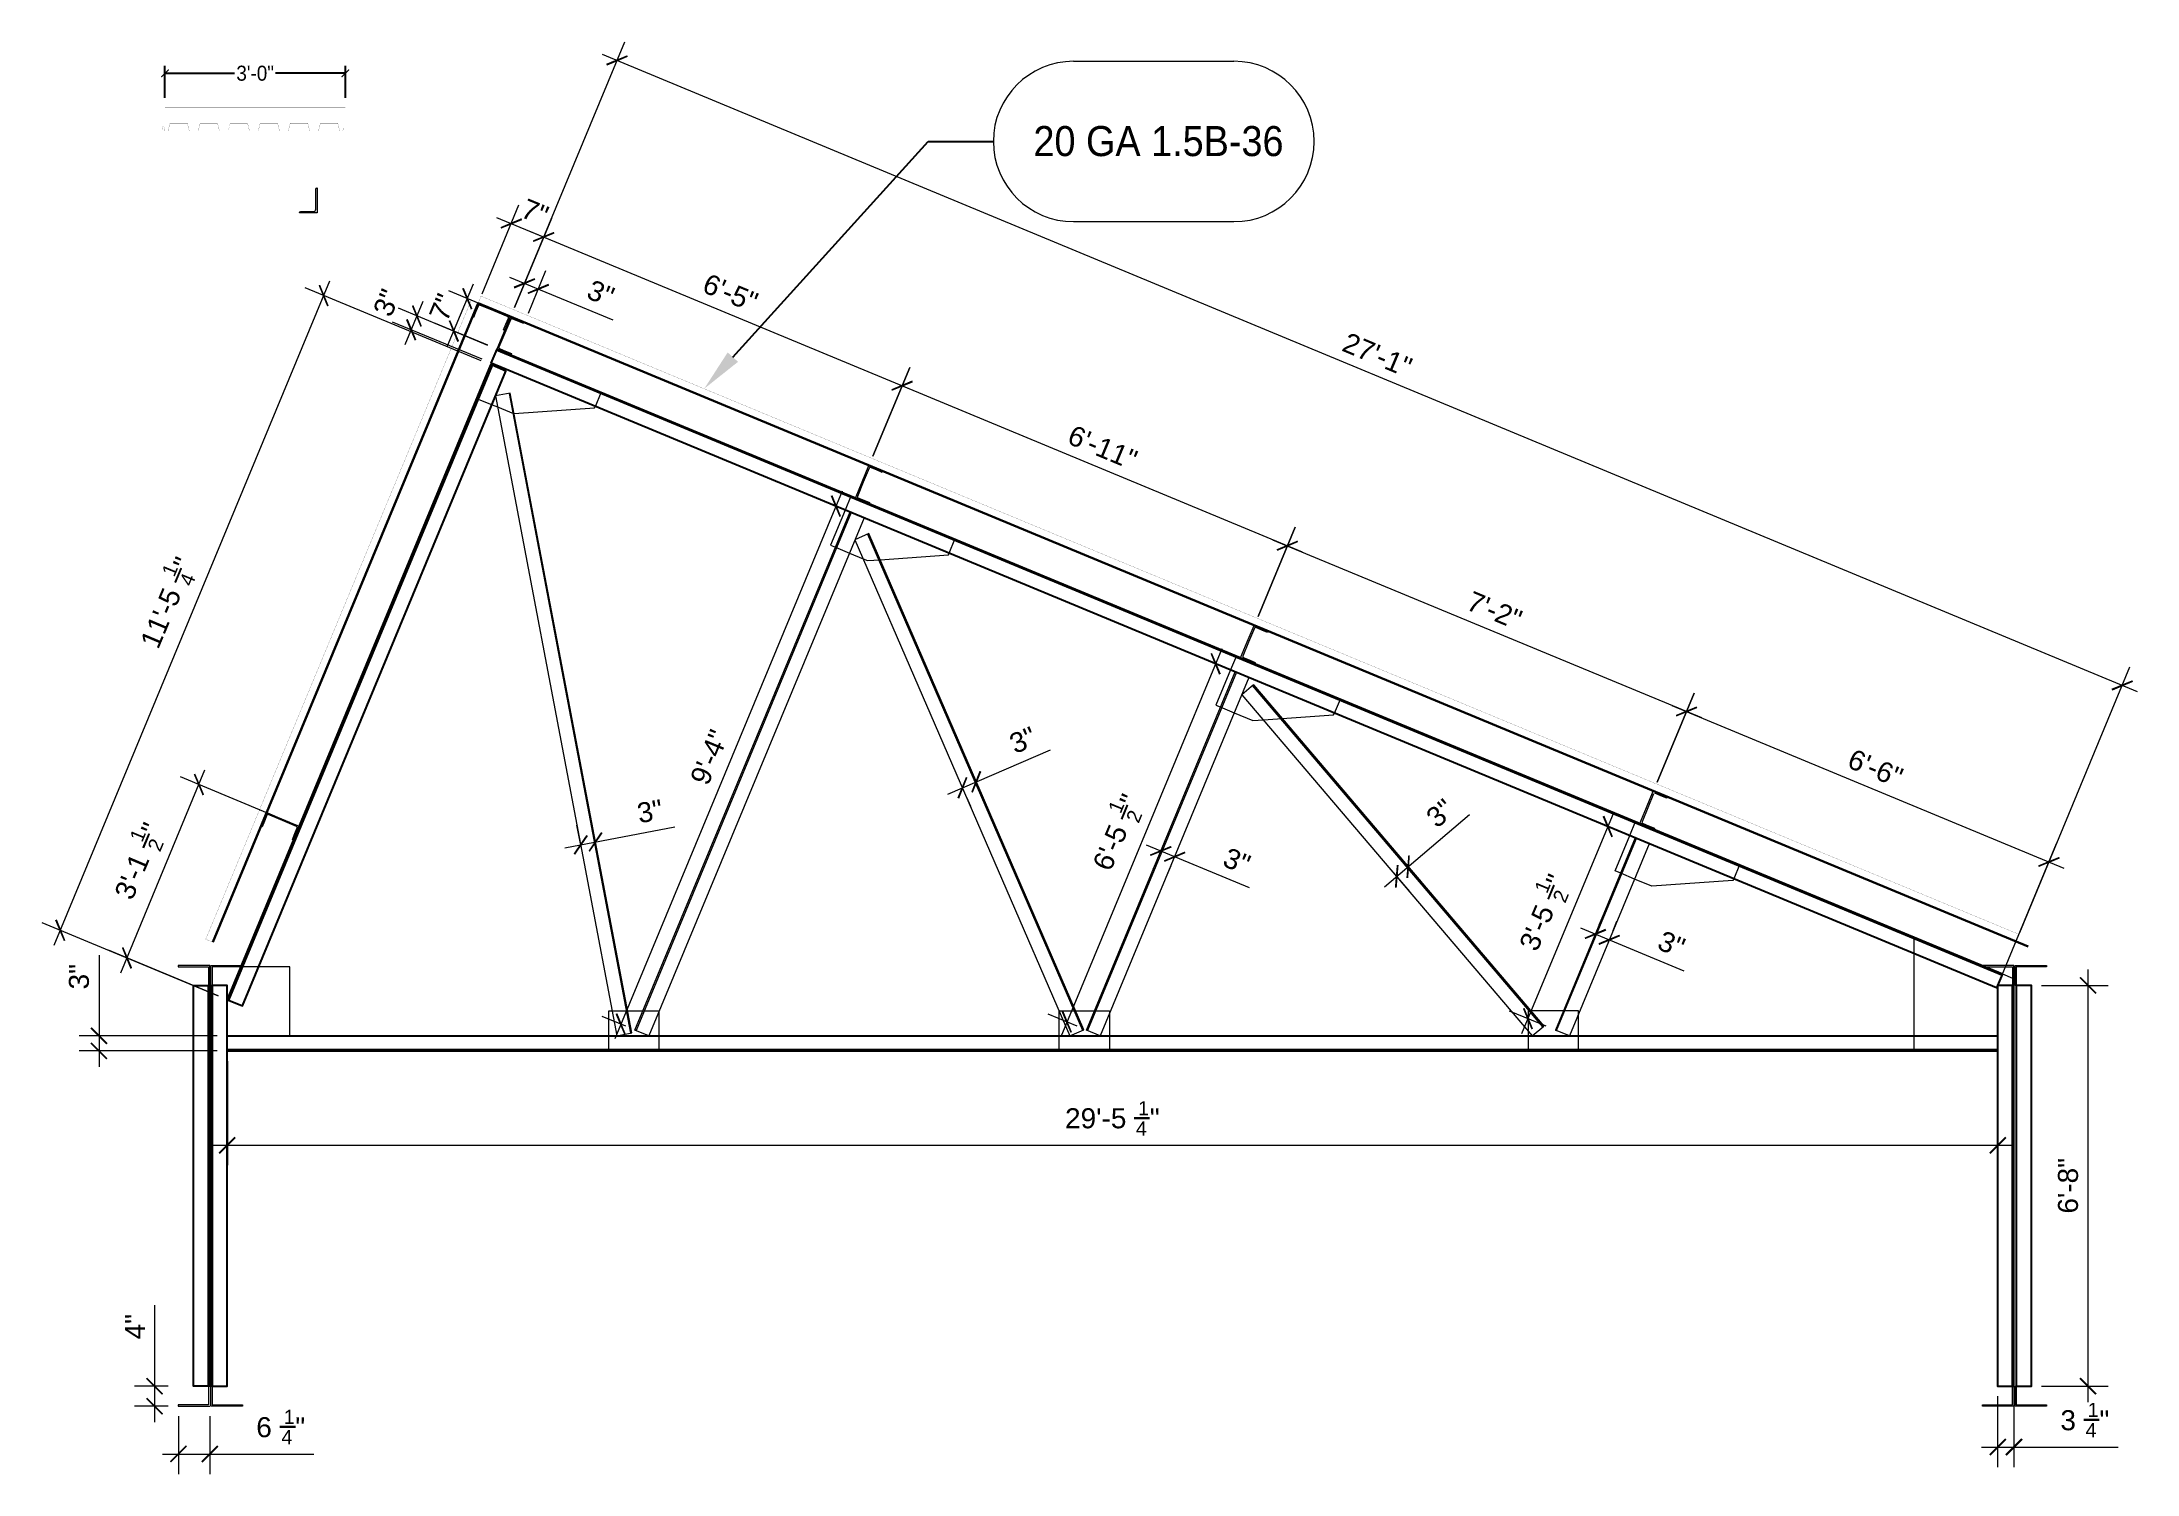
# Model space of a CAD drawing. Header units: inches. Extents: x -33163 to 19162, y -8858 to 30669.
# Drawn here: x -5406.4 to -4988.4, y -19.9 to 266 of the extents above; entities that cross this region are included whole.
import ezdxf
from ezdxf import colors
from ezdxf.entities.mleader import LeaderData, LeaderLine
from ezdxf.enums import TextEntityAlignment as Align
from ezdxf.math import Vec2, Vec3

# ---------------------------------------------------------------- set-up
doc = ezdxf.new("R2010")
doc.units = ezdxf.units.IN
doc.linetypes.add('HIDDEN2', pattern=[0.1875, 0.125, -0.0625])
doc.layers.get('0').update_dxf_attribs({"color": 9, "lineweight": 0})
doc.layers.get('Defpoints').update_dxf_attribs({"color": 254})
for name, color, linetype, lineweight in [('12 - Steel', 11, 'Continuous', 15), ('16 - Underlayment', 4, 'HIDDEN2', 40), ('CALLOUTS', 255, 'Continuous', 0), ('METAL-DECK', 12, 'Continuous', 0)]:
    doc.layers.add(name, color=color, linetype=linetype, lineweight=lineweight)
for name, color, linetype in [('TRUSS_DIM', 12, 'Continuous'), ('TRUSS_Geometry', 12, 'Continuous'), ('WALL_Solid Fills', 11, 'Continuous')]:
    doc.layers.add(name, color=color, linetype=linetype)
doc.styles.add('arial', font='arial.ttf', dxfattribs={"width": 0.9})
doc.styles.add('PDF F1', font='arial.ttf')
doc.styles.get("Standard").update_dxf_attribs({"font": 'arial.ttf'})
doc.dimstyles.new('00_anotativas defini FEET', dxfattribs={"dimscale": 0, "dimtxt": 0.046875, "dimasz": 0.023438, "dimexe": 0.023438, "dimexo": 0.03125, "dimgap": 0.007812, "dimtad": 0, "dimtoh": 1, "dimdec": 3, "dimzin": 3, "dimdsep": 46, "dimlunit": 4, "dimtxsty": 'arial', "dimblk": 'ARCHTICK', "dimcen": 0.21875, "dimazin": 2, "dimtfac": 1, "dimtdec": 3, "dimtmove": 0, "dimatfit": 3, "dimfxl": 0.18, "dimfrac": 2, "dimtolj": 1, "dimtzin": 0, "dimarcsym": 1})

msp = doc.modelspace()

# ---------------------------------------------------------------- texts
at = {"layer": 'CALLOUTS', "insert": (-5208.57638, 249.17411), "char_height": 6, "width": 48.8103145, "attachment_point": 1, "style": 'arial'}
msp.add_mtext('20 GA 1.5B-36', dxfattribs=at)
at = {"layer": 'TRUSS_DIM', "attachment_point": 4, "style": 'PDF F1'}
for s, insert, char_height, rotation in [('7"', (-5310.38891, 232.97717), 3.993608, 337.5003476), ('3"', (-5297.26967, 216.76444), 3.993608, 337.5003476), ('6\'-5"', (-5274.17657, 217.98883), 3.993608, 337.5003176), ('3"', (-5338.61303, 211.56489), 3.993437, 67.3994997), ('7"', (-5327.46779, 210.65707), 3.993437, 67.3994997), ('27\'-1"', (-5146.49485, 206.25842), 3.993608, 337.2754243), ('6\'-11"', (-5201.32399, 187.75239), 3.993608, 337.2754668), ('"', (-5378.56207, 160.95281), 3.99344, 67.3992342), ('1', (-5381.32846, 159.55964), 2.80307, 67.4006594), ('4', (-5377.80938, 157.64135), 2.80307, 67.4006594), ("11'-5", (-5385.06691, 145.32634), 3.993437, 67.1388021), ('7\'-2"', (-5121.6968, 154.63108), 3.993608, 337.5003825), ('9\'-4"', (-5275.3606, 118.07368), 3.993437, 67.3996209), ('3"', (-5213.01345, 125.59698), 3.992573, 23.399644), ('6\'-6"', (-5045.69653, 123.11106), 3.993608, 337.5003825), ('3"', (-5287.58831, 111.91299), 3.992861, 10.7001409), ('1', (-5192.47592, 112.30823), 2.80307, 67.401156), ('"', (-5189.705, 113.64535), 3.99344, 67.3992036), ('3"', (-5129.33057, 110.36967), 3.992534, 40.300351), ('"', (-5384.96168, 107.93892), 3.99344, 67.3993861), ("6'-5", (-5195.03977, 100.95308), 3.993437, 67.0496483), ('2', (-5188.90344, 110.38826), 2.80307, 67.401156), ('1', (-5387.72767, 106.60017), 2.80307, 67.4006594), ('2', (-5384.1552, 104.68025), 2.80307, 67.4006594), ('3"', (-5170.33832, 103.43013), 3.993608, 337.5002304), ("3'-1", (-5390.2419, 95.19266), 3.993437, 67.0496089), ('1', (-5107.41009, 96.36374), 2.80307, 67.4004938), ('"', (-5104.63772, 97.6473), 3.99344, 67.3992036), ('2', (-5103.78267, 94.44289), 2.80307, 67.401156), ("3'-5", (-5109.91848, 84.9527), 3.993437, 67.0496483), ('3"', (-5083.61407, 86.84517), 3.993608, 337.5002304), ('3"', (-5399.02605, 76.84726), 3.993579, 90), ('6\'-8"', (-5002.11873, 32.10225), 3.993579, 90), ('4"', (-5387.8786, 6.98197), 3.993579, 90)]:
    msp.add_mtext(s, dxfattribs=dict(at, insert=insert, char_height=char_height, rotation=rotation))
for s, insert, char_height in [('1', (-5187.71351, 53.13624), 2.80627), ("29'-5", (-5202.27352, 51.09724), 3.997969), ('4', (-5188.14019, 49.08296), 2.80627), ('"', (-5185.36683, 51.09724), 3.99797), ('1', (-5358.16684, -8.4638), 2.80627), ('3', (-5003.66021, -9.16941), 3.99797), ('1', (-4998.22016, -7.07708), 2.80627), ('"', (-4995.87353, -9.16941), 3.99797), ('6', (-5363.66018, -10.55613), 3.99797), ('4', (-5358.64685, -12.51708), 2.80627), ('"', (-5355.87351, -10.55613), 3.99797), ('4', (-4998.64686, -11.13047), 2.80627)]:
    msp.add_mtext(s, dxfattribs=dict(at, insert=insert, char_height=char_height))

# ---------------------------------------------------------------- blocks, each defined once
blk = doc.blocks.new('_TagSlot')
at = {"color": 0, "linetype": 'ByBlock', "lineweight": -2, "transparency": 16777216}
for p, q in [((-0.125, 0.125), (0.125, 0.125)), ((-0.125, -0.125), (0.125, -0.125))]:
    blk.add_line(p, q, dxfattribs=at)
for centre, start, end in [((-0.125, 0), 90, 270), ((0.125, 0), 270, 90)]:
    blk.add_arc(centre, 0.125, start, end, dxfattribs=at)
at = {"color": 0, "transparency": 16777216}
blk.add_attdef('TAGNUMBER', text='', height=0.09375, dxfattribs=at).set_placement((0, -0.046875), align=Align.CENTER)
blk = doc.blocks.new('_ArchTick')
at = {"color": 0, "linetype": 'ByBlock', "const_width": 0.15}
blk.add_lwpolyline([(-0.5, -0.5), (0.5, 0.5)], dxfattribs=at)
blk = doc.blocks.new('*D2')
at = {"layer": '16 - Underlayment', "color": 0, "linetype": 'ByBlock', "lineweight": -2, "transparency": 16777216}
for p, q in [((-5381.88, 254.81), (-5381.88, 261.2)), ((-5381.88, 259.7), (-5367.97, 259.7)), ((-5345.88, 259.7), (-5359.8, 259.7)), ((-5345.88, 254.81), (-5345.88, 261.2))]:
    blk.add_line(p, q, dxfattribs=at)
at = {"layer": 'Defpoints', "color": 0, "transparency": 16777216}
for p in [(-5345.88, 259.7), (-5381.88, 252.81), (-5345.88, 252.81)]:
    blk.add_point(p, dxfattribs=at)
at = {"layer": '16 - Underlayment', "color": 0, "lineweight": -2, "transparency": 16777216, "xscale": 1.5, "yscale": 1.5, "zscale": 1.5, "rotation": 180}
blk.add_blockref('_ArchTick', (-5381.88, 259.7), dxfattribs=at)
at = {"layer": '16 - Underlayment', "color": 0, "lineweight": -2, "transparency": 16777216, "xscale": 1.5, "yscale": 1.5, "zscale": 1.5}
blk.add_blockref('_ArchTick', (-5345.88, 259.7), dxfattribs=at)
at = {"layer": '16 - Underlayment', "color": 0, "transparency": 16777216, "insert": (-5363.88, 259.7), "char_height": 3, "attachment_point": 5, "style": 'arial'}
blk.add_mtext('\\A1;3\'-0"', dxfattribs=at)

# ---------------------------------------------------------------- dimensions: what is measured, and where the dimension line sits
at = {"layer": '16 - Underlayment'}
dim = msp.add_linear_dim(base=(-5345.88387, 259.69969), p1=(-5381.88387, 252.81398), p2=(-5345.88387, 252.81398), dimstyle='00_anotativas defini FEET', dxfattribs=at)
dim.commit()
dim.dimension.update_dxf_attribs({"geometry": '*D2', "text_midpoint": (-5363.88387, 259.69969)})

# ---------------------------------------------------------------- linework, layer by layer
at = {"layer": '12 - Steel', "const_width": 0.03}
for points in [[(-5381.88387, 251.31398), (-5345.88387, 251.31398), (-5345.88387, 252.81398), (-5381.88387, 252.81398)], [(-5319.38547, 213.8185), (-5372.35351, 86.29045), (-5373.73884, 86.86566), (-5320.7708, 214.39372)], [(-5319.38371, 213.83409), (-5012.50535, 86.45696), (-5011.92975, 87.84213), (-5318.80811, 215.21926)]]:
    msp.add_lwpolyline(points, close=True, dxfattribs=at)
msp.add_lwpolyline([(-5382.44637, 248.4291), (-5382.29012, 249.0541), (-5382.10262, 249.0541), (-5381.88387, 248.1791), (-5381.25887, 248.1791), (-5380.88387, 249.6791), (-5377.38387, 249.6791), (-5377.00887, 248.1791), (-5375.25887, 248.1791), (-5374.88387, 249.6791), (-5371.38387, 249.6791), (-5371.00887, 248.1791), (-5369.25887, 248.1791), (-5368.88387, 249.6791), (-5365.38387, 249.6791), (-5365.00887, 248.1791), (-5363.25887, 248.1791), (-5362.88387, 249.6791), (-5359.38387, 249.6791), (-5359.00887, 248.1791), (-5357.25887, 248.1791), (-5356.88387, 249.6791), (-5353.38387, 249.6791), (-5353.00887, 248.1791), (-5351.25887, 248.1791), (-5350.88387, 249.6791), (-5347.38387, 249.6791), (-5347.00887, 248.1791), (-5346.38387, 248.1791), (-5346.19637, 248.9291)], dxfattribs=at)
at = {"layer": '12 - Steel'}
msp.add_lwpolyline([(-5351.53022, 236.84743), (-5351.53022, 231.84743), (-5355.03022, 231.84743, -0.414213562), (-5354.78022, 232.09743), (-5352.28022, 232.09743, 0.414213562), (-5351.78022, 232.59743), (-5351.78022, 236.59743, -0.414213562), (-5351.53022, 236.84743, -0.414213562)], format="xyb", dxfattribs=at)
at = {"layer": 'METAL-DECK', "lineweight": 30}
for points in [[(-5319.39351, 213.81047), (-5372.35351, 86.29045)], [(-5010.11352, 85.3838), (-5319.38371, 213.83409)]]:
    msp.add_lwpolyline(points, dxfattribs=at)
at = {"layer": 'TRUSS_DIM', "color": 251, "lineweight": 13, "true_color": 0x494949}
for points in [[(-5308.62018, 221.49044), (-5312.14018, 212.95712), (-5304.78018, 230.71713), (-5312.14018, 212.95712), (-5290.11351, 265.97047)], [(-5294.64685, 263.51714), (-4988.35351, 136.31715)], [(-5318.59352, 215.67713), (-5311.23352, 233.43714)], [(-5315.71351, 230.93047), (-5303.34018, 225.81047)], [(-5309.26018, 228.2638), (-5231.82019, 196.10381)], [(-5403.98018, 85.70378), (-5348.99351, 218.29045)], [(-5325.47351, 205.27711), (-5320.30018, 217.65048)], [(-5313.10018, 219.03712), (-5292.51352, 210.50379)], [(-5309.36685, 211.83712), (-5305.84685, 220.31715)], [(-5318.75352, 202.29045), (-5353.90018, 216.85047)], [(-5333.95351, 205.54379), (-5330.38018, 214.23711)], [(-5314.75352, 211.89047), (-5325.26018, 216.2638)], [(-5318.59352, 202.61044), (-5336.46018, 210.02381)], [(-5317.42019, 205.3838), (-5335.28684, 212.79713)], [(-5317.42019, 205.43714), (-5327.92685, 209.75713)], [(-5237.74017, 198.55714), (-5154.96686, 164.15711)], [(-5246.75352, 176.2638), (-5292.14018, 66.98381)], [(-5246.96686, 172.90377), (-5251.71352, 174.82378)], [(-5160.88684, 166.61044), (-5075.28686, 131.09046)], [(-5171.02018, 144.79713), (-5203.12685, 67.41045)], [(-5170.16685, 141.01046), (-5175.92684, 143.41045)], [(-5011.76684, 88.21046), (-4989.7935, 141.2238)], [(-5081.20687, 133.54379), (-5002.96684, 101.06381)], [(-5225.68685, 115.83712), (-5205.20685, 124.69048)], [(-5390.70018, 80.15711), (-5373.90018, 120.69048)], [(-5356.94018, 110.1838), (-5378.80685, 119.3038)], [(-5221.95351, 115.25045), (-5221.15352, 113.43714)], [(-5219.18017, 116.47714), (-5218.38019, 114.61044)], [(-5302.06018, 105.11711), (-5280.14018, 109.27711)], [(-5298.96685, 105.97047), (-5299.66019, 109.65048)], [(-5296.03352, 106.55714), (-5296.72685, 110.1838)], [(-5138.54018, 97.33045), (-5121.58018, 111.78378)], [(-5111.12685, 68.05046), (-5092.72685, 112.31715)], [(-5090.32684, 107.83712), (-5097.68685, 110.87712)], [(-5186.11352, 105.70378), (-5165.52685, 97.17046)], [(-5015.60685, 78.98381), (-5004.40686, 105.97047)], [(-5183.92684, 102.61044), (-5184.72685, 100.79713)], [(-5181.15352, 101.49044), (-5181.95351, 99.62379)], [(-5134.43351, 102.07711), (-5131.23352, 98.29045)], [(-5136.72685, 100.10381), (-5133.52685, 96.37045)], [(-5406.43352, 90.1838), (-5371.28685, 75.57044), (-5393.15352, 84.69048)], [(-5099.39351, 89.11711), (-5078.80684, 80.58379)], [(-5095.66018, 89.75713), (-5094.91351, 91.62379)], [(-5092.88684, 88.58379), (-5092.14018, 90.45045)], [(-5395.02018, 83.67713), (-5395.02018, 61.3838)], [(-4998.11352, -5.54955), (-4998.11352, 80.85047)], [(-5007.44686, 77.65048), (-4994.11352, 77.65048)], [(-5289.90019, 69.49044), (-5294.64685, 71.46379)], [(-5199.87351, 69.49044), (-5205.63352, 71.89047)], [(-5106.27352, 69.49044), (-5113.58018, 72.53044)], [(-5371.44685, 67.57044), (-5399.02018, 67.57044)], [(-5371.44685, 64.58379), (-5399.02018, 64.58379)], [(-5369.42018, 62.55714), (-5369.42018, 41.75713)], [(-5016.19352, 62.55714), (-5016.19352, 41.75713)], [(-5372.62018, 45.75713), (-5012.99353, 45.75713)], [(-5383.92685, -9.54955), (-5383.92685, 13.81047)], [(-5381.20685, -2.34952), (-5387.92685, -2.34952)], [(-5007.44686, -2.34952), (-4994.11352, -2.34952)], [(-5381.20685, -6.34952), (-5387.92685, -6.34952)], [(-5379.18018, -8.32291), (-5379.18018, -19.89623)], [(-5372.94018, -8.32291), (-5372.94018, -19.89623)], [(-5016.19352, -4.32291), (-5016.19352, -18.50951)], [(-5012.94018, -4.32291), (-5012.94018, -18.50951)], [(-5382.38018, -15.89623), (-5352.14018, -15.89623)], [(-5019.39351, -14.50951), (-4992.14018, -14.50951)]]:
    msp.add_lwpolyline(points, dxfattribs=at)
for points in [[(-5233.26017, 201.01046), (-5240.62018, 183.25045)], [(-5156.35351, 169.11711), (-5163.76684, 151.3038)], [(-5076.72685, 135.99712), (-5084.08683, 118.23711)]]:
    msp.add_lwpolyline(points, close=True, dxfattribs=at)
at = {"layer": 'TRUSS_DIM', "lineweight": 25, "transparency": 33554559}
for points in [[(-5289.63351, 263.3038), (-5293.84685, 261.59713), (-5289.52684, 262.98381), (-5293.68685, 261.2238)], [(-5314.80684, 228.69048), (-5310.59352, 230.39714), (-5314.91351, 229.01046), (-5310.75352, 230.77047)], [(-5304.30018, 228.05046), (-5308.46018, 226.3438), (-5304.14018, 227.73048), (-5308.35351, 226.02381)], [(-5304.30018, 228.05046), (-5308.46018, 226.3438), (-5304.14018, 227.73048), (-5308.35351, 226.02381)], [(-5349.20685, 213.33045), (-5350.91351, 217.49044), (-5349.52685, 213.17046), (-5351.23351, 217.3838)], [(-5312.14018, 216.74378), (-5307.98018, 218.50379), (-5312.30018, 217.11711), (-5308.14018, 218.82378)], [(-5305.36685, 217.70378), (-5309.52684, 215.94377), (-5305.20685, 217.33045), (-5309.42019, 215.62379)], [(-5332.62018, 213.27711), (-5330.91351, 209.11711), (-5332.30018, 213.43714), (-5330.59352, 209.2238)], [(-5322.59352, 216.74378), (-5320.83352, 212.53044), (-5322.22018, 216.85047), (-5320.51352, 212.69048)], [(-5331.71351, 206.50379), (-5333.42019, 210.66378), (-5332.03352, 206.3438), (-5333.79352, 210.50379)], [(-5323.18019, 206.23711), (-5324.94018, 210.39714), (-5323.55352, 206.07711), (-5325.26018, 210.29045)], [(-5232.78019, 198.39714), (-5236.94018, 196.63713), (-5232.62018, 198.02381), (-5236.83352, 196.31715)], [(-5236.83352, 196.31715), (-5232.62018, 198.02381), (-5236.94018, 196.63713), (-5232.78019, 198.3438)], [(-5246.96686, 171.3038), (-5248.67352, 175.46379), (-5247.28684, 171.14381), (-5249.04685, 175.35714)], [(-5159.92684, 164.37045), (-5155.76684, 166.13046), (-5160.08685, 164.69048), (-5155.87351, 166.45045)], [(-5155.87351, 166.45045), (-5160.08685, 164.69048), (-5155.76684, 166.13046), (-5159.92684, 164.37045)], [(-5171.18017, 139.83712), (-5172.94018, 143.99712), (-5171.55351, 139.67713), (-5173.26017, 143.89047)], [(-4993.31352, 136.47714), (-4989.15352, 138.23711), (-4993.47351, 136.85047), (-4989.31352, 138.55714)], [(-5076.24687, 133.33045), (-5080.40686, 131.62379), (-5076.08683, 133.01046), (-5080.30017, 131.3038)], [(-5080.30017, 131.3038), (-5076.08683, 133.01046), (-5080.40686, 131.62379), (-5076.24687, 133.33045)], [(-5374.06018, 115.73048), (-5375.82018, 119.89047), (-5374.38018, 115.57044), (-5376.14018, 119.78378)], [(-5223.39351, 114.93047), (-5221.74017, 119.14381), (-5223.76684, 115.09046), (-5222.06018, 119.25045)], [(-5219.34019, 120.47714), (-5220.99351, 116.2638), (-5218.96686, 120.31715), (-5220.67352, 116.10381)], [(-5190.80684, 110.71713), (-5189.63352, 113.59713), (-5191.18017, 110.87712), (-5190.00686, 113.75713)], [(-5092.94018, 107.35714), (-5094.64685, 111.51714), (-5093.26017, 107.19711), (-5095.02018, 111.35714)], [(-5386.00685, 105.01046), (-5384.83352, 107.89047), (-5386.43351, 105.17046), (-5385.20685, 107.99712)], [(-5300.03352, 103.73048), (-5297.47351, 107.46379), (-5300.35351, 103.94377), (-5297.79352, 107.67713)], [(-5294.86018, 108.2638), (-5297.36685, 104.53044), (-5294.54018, 108.05046), (-5297.10018, 104.31715)], [(-5185.20685, 103.46379), (-5180.99351, 105.17046), (-5185.31352, 103.78378), (-5181.15352, 105.49044)], [(-5178.38019, 104.37045), (-5182.54018, 102.61044), (-5178.22017, 104.05046), (-5182.43351, 102.29045)], [(-5136.08685, 97.11711), (-5135.71352, 101.65048), (-5136.46018, 97.17046), (-5136.08685, 101.65048)], [(-5133.79352, 103.62379), (-5134.16685, 99.09046), (-5133.47351, 103.57044), (-5133.79352, 99.09046)], [(-5007.98018, 101.27711), (-5003.76684, 102.98381), (-5008.08683, 101.59713), (-5003.92684, 103.3038)], [(-5105.68685, 94.77047), (-5104.51351, 97.59713), (-5106.06018, 94.93047), (-5104.88684, 97.75713)], [(-5403.82018, 90.66378), (-5402.06018, 86.50379), (-5403.44685, 90.82378), (-5401.74018, 86.61044)], [(-5098.48686, 86.87712), (-5094.27352, 88.58379), (-5098.59351, 87.19711), (-5094.43351, 88.95712)], [(-5390.48685, 85.17046), (-5388.78018, 80.95712), (-5390.16685, 85.27711), (-5388.40685, 81.11711)], [(-5091.66018, 87.78378), (-5095.82019, 86.07711), (-5091.50018, 87.46379), (-5095.71352, 85.70378)], [(-4996.40686, 76.15711), (-4999.60685, 79.35714), (-4996.6735, 75.94377), (-4999.87353, 79.14381)], [(-5291.98018, 71.94377), (-5290.22018, 67.78378), (-5291.60685, 72.10381), (-5289.90019, 67.89047)], [(-5202.96686, 72.37045), (-5201.20685, 68.21046), (-5202.59351, 72.53044), (-5200.88684, 68.31715)], [(-5110.91351, 73.01046), (-5109.20685, 68.85047), (-5110.59351, 73.17046), (-5108.88684, 69.01046)], [(-5396.78018, 69.06381), (-5393.58018, 65.86378), (-5396.51352, 69.33045), (-5393.31351, 66.13046)], [(-5393.31351, 63.09046), (-5396.51352, 66.29045), (-5393.58018, 62.87712), (-5396.78018, 66.07711)], [(-5188.51351, 51.35714), (-5185.36684, 51.35714), (-5188.51351, 50.93047), (-5185.36684, 50.93047)], [(-5367.98018, 47.46379), (-5371.18018, 44.2638), (-5367.71352, 47.19711), (-5370.91351, 43.99712)], [(-5017.6335, 43.99712), (-5014.43351, 47.19711), (-5017.90019, 44.2638), (-5014.70019, 47.46379)], [(-5385.68685, -0.85619), (-5382.48685, -4.05623), (-5385.42018, -0.6429), (-5382.22018, -3.84285)], [(-4999.87353, -0.85619), (-4996.6735, -4.05623), (-4999.60685, -0.6429), (-4996.40686, -3.84285)], [(-5382.22018, -7.84285), (-5385.42018, -4.6429), (-5382.48685, -8.05623), (-5385.68685, -4.85619)], [(-5359.02018, -10.24291), (-5355.82018, -10.24291), (-5359.02018, -10.66951), (-5355.82018, -10.66951)], [(-4999.02018, -8.85619), (-4995.87353, -8.85619), (-4999.02018, -9.28287), (-4995.87353, -9.28287)], [(-5380.67352, -17.60286), (-5377.47352, -14.40291), (-5380.88685, -17.33617), (-5377.68685, -14.13622)], [(-5371.44685, -14.13622), (-5374.64685, -17.33617), (-5371.18018, -14.40291), (-5374.38018, -17.60286)], [(-5017.6335, -16.21622), (-5014.43351, -13.01619), (-5017.90019, -15.94954), (-5014.70019, -12.74951)], [(-5011.44686, -12.74951), (-5014.64685, -15.94954), (-5011.18017, -13.01619), (-5014.38017, -16.21622)]]:
    msp.add_solid(points, dxfattribs=at)
at = {"layer": 'TRUSS_Geometry', "lineweight": 18}
for points in [[(-5319.39351, 213.81047), (-5316.14018, 212.47714), (-5312.94018, 211.14381), (-5313.52685, 209.75714), (-5314.06018, 208.37047), (-5314.32685, 208.47714), (-5313.84685, 209.65047), (-5313.31351, 210.82381), (-5313.31351, 210.87714), (-5313.31351, 210.98381), (-5313.36685, 211.03714), (-5313.42018, 211.09047), (-5316.24685, 212.26381), (-5319.07351, 213.43714), (-5319.12685, 213.43714), (-5319.23351, 213.43714), (-5319.28685, 213.38381), (-5319.34018, 213.33047), (-5319.82018, 212.15714), (-5320.30018, 210.98381), (-5320.56685, 211.03714), (-5320.46018, 211.19714), (-5320.40685, 211.35714)], [(-5238.64685, 180.2638), (-5238.70017, 180.15711), (-5238.75352, 180.05046), (-5239.92684, 180.53044), (-5241.10018, 181.01046), (-5241.15352, 181.01046), (-5241.26017, 181.01046), (-5241.31352, 180.95712), (-5241.36684, 180.90377), (-5242.54018, 178.07711), (-5243.71352, 175.25045), (-5243.71352, 175.19711), (-5243.71352, 175.09046), (-5243.66018, 175.03712), (-5243.60685, 174.98381), (-5242.43351, 174.50379), (-5241.26017, 174.02381), (-5241.31352, 173.91712), (-5241.31352, 173.81047), (-5242.70017, 174.39714), (-5244.08685, 174.93047), (-5242.75352, 178.1838), (-5241.42019, 181.43714), (-5240.03351, 180.85047)], [(-5167.23352, 143.03712), (-5165.90019, 146.23711), (-5164.51351, 149.49044), (-5163.12685, 148.90377), (-5161.74017, 148.31715), (-5161.79352, 148.21046), (-5161.84684, 148.10381), (-5163.02018, 148.58379), (-5164.19352, 149.06381), (-5164.30019, 149.11711), (-5164.35351, 149.06381), (-5164.40684, 149.06381), (-5164.46018, 148.95712), (-5165.63352, 146.1838), (-5166.80684, 143.35714), (-5166.80684, 143.25045), (-5166.80684, 143.19711), (-5166.75352, 143.14381), (-5166.70017, 143.09046), (-5165.52685, 142.61044), (-5164.35351, 142.07711), (-5164.40684, 141.97047), (-5164.46018, 141.86378), (-5165.84684, 142.45045)], [(-5356.24685, 106.66378), (-5356.35351, 106.71713), (-5356.46018, 106.77047), (-5355.98018, 107.94377), (-5355.50018, 109.11711), (-5355.50018, 109.2238), (-5355.50018, 109.27711), (-5355.55352, 109.33045), (-5355.60685, 109.3838), (-5358.43352, 110.55714), (-5361.26018, 111.73048), (-5361.31352, 111.73048), (-5361.42018, 111.73048), (-5361.47352, 111.67713), (-5361.52685, 111.62379), (-5362.00685, 110.45045), (-5362.48685, 109.27711), (-5362.59352, 109.33045), (-5362.70018, 109.3838), (-5362.11351, 110.77047), (-5361.58018, 112.15711), (-5358.32685, 110.77047), (-5355.07352, 109.43714), (-5355.66018, 108.05046)], [(-5372.94018, 77.65048), (-5372.94018, 81.65048), (-5379.23351, 81.65048), (-5379.23351, 81.3838), (-5373.20685, 81.3838), (-5373.20685, 77.65048)], [(-5372.72685, 77.65048), (-5372.72685, 81.65048), (-5366.43352, 81.65048), (-5366.43352, 81.3838), (-5372.46018, 81.3838), (-5372.46018, 77.65048)], [(-5012.94018, 77.65048), (-5012.94018, 81.65048), (-5019.18017, 81.65048), (-5019.18017, 81.3838), (-5013.20687, 81.3838), (-5013.20687, 77.65048)], [(-5012.6735, 81.65048), (-5006.43351, 81.65048), (-5006.43351, 81.3838), (-5012.46016, 81.3838), (-5012.46016, 77.65048), (-5012.6735, 77.65048)], [(-5012.6735, -6.34952), (-5012.6735, -2.34952), (-5012.46016, -2.34952), (-5012.46016, -6.08284), (-5006.43351, -6.08284), (-5006.43351, -6.34952)]]:
    msp.add_lwpolyline(points, close=True, dxfattribs=at)
for points in [[(-5310.16685, 209.97047), (-5310.22018, 209.86378), (-5310.27352, 209.75713), (-5311.44685, 210.23711), (-5312.62018, 210.71713), (-5312.67351, 210.77047), (-5312.78018, 210.71713), (-5312.83352, 210.71713), (-5312.88685, 210.61044), (-5314.06018, 207.83712), (-5315.23352, 205.01046), (-5315.23352, 204.90377), (-5315.23352, 204.85047), (-5315.18019, 204.79713), (-5315.12685, 204.74378), (-5313.95351, 204.2638), (-5312.72685, 203.78378), (-5312.78018, 203.62379), (-5312.83352, 203.51714), (-5314.22018, 204.10381), (-5315.60685, 204.69048), (-5314.27352, 207.89047), (-5312.94018, 211.14381)], [(-5084.8335, 115.89047), (-5086.00686, 113.06381), (-5087.12685, 110.29045), (-5087.18017, 110.1838), (-5087.12685, 110.13046), (-5087.12685, 110.02381), (-5087.02018, 110.02381), (-5085.84684, 109.49044), (-5084.6735, 109.01046), (-5084.72685, 108.90377), (-5084.78019, 108.79713), (-5086.16685, 109.3838), (-5087.55351, 109.97047), (-5086.22017, 113.17046), (-5084.88684, 116.42379), (-5083.50016, 115.83712), (-5082.11352, 115.25045), (-5082.16683, 115.14381), (-5082.22017, 115.03712), (-5083.39351, 115.51714), (-5084.56685, 115.99712)], [(-5373.20685, -2.34952), (-5373.20685, -6.08284), (-5379.23351, -6.08284), (-5379.23351, -6.34952), (-5372.94018, -6.34952)], [(-5372.46018, -2.34952), (-5372.46018, -6.08284), (-5366.43352, -6.08284), (-5366.43352, -6.34952), (-5372.72685, -6.34952), (-5372.72685, -2.34952)], [(-5012.94018, -2.34952), (-5012.94018, -6.34952), (-5019.18017, -6.34952), (-5019.18017, -6.08284), (-5013.20687, -6.08284), (-5013.20687, -2.34952)]]:
    msp.add_lwpolyline(points, dxfattribs=at)
at = {"layer": 'TRUSS_Geometry', "lineweight": 25}
for points in [[(-5316.62018, 201.43714), (-5316.88685, 201.54379), (-5369.47352, 74.82378), (-5369.20685, 74.71713)], [(-5015.34017, 79.67713), (-5315.71351, 204.42379)], [(-5373.20685, -2.34952), (-5376.19352, -2.34952), (-5376.19352, 77.65048), (-5373.20685, 77.65048)], [(-5372.46018, -2.34952), (-5372.72685, -2.34952), (-5372.72685, 77.65048), (-5372.46018, 77.65048)], [(-5013.20687, -2.34952), (-5013.20687, 77.65048), (-5016.19352, 77.65048), (-5016.19352, -2.34952), (-5013.20687, -2.34952), (-5012.94018, -2.34952), (-5012.94018, 77.65048)], [(-5369.47352, 67.57044), (-5016.19352, 67.57044)], [(-5369.47352, 64.85047), (-5016.19352, 64.85047)], [(-5369.47352, 64.58379), (-5016.19352, 64.58379)]]:
    msp.add_lwpolyline(points, dxfattribs=at)
for points in [[(-5369.20685, 74.71713), (-5366.43352, 73.59713), (-5313.84685, 200.2638), (-5316.62018, 201.43714)], [(-5015.23352, 79.94377), (-5016.40686, 77.17046), (-5316.78018, 201.86378), (-5315.60685, 204.63713)], [(-5372.94018, -2.34952), (-5373.20685, -2.34952), (-5373.20685, 77.65048), (-5372.94018, 77.65048)], [(-5372.46018, 77.65048), (-5372.46018, -2.34952), (-5369.47352, -2.34952), (-5369.47352, 65.3838), (-5369.47352, 71.62379), (-5369.47352, 77.65048)], [(-5009.42017, 71.62379), (-5009.42017, 77.65048), (-5012.46016, 77.65048), (-5012.46016, -2.34952), (-5009.42017, -2.34952), (-5009.42017, 65.3838)]]:
    msp.add_lwpolyline(points, close=True, dxfattribs=at)
at = {"layer": 'TRUSS_Geometry', "lineweight": 13}
for points in [[(-5319.71351, 194.82378), (-5316.62018, 193.54379), (-5315.50018, 193.11711), (-5312.30018, 191.78378), (-5312.19351, 191.78378), (-5296.14018, 192.90377), (-5295.98018, 193.2238), (-5294.80684, 195.99712)], [(-5242.38019, 170.98381), (-5285.31352, 67.57044), (-5288.08685, 68.74378), (-5245.15352, 172.15711), (-5244.94018, 172.05046), (-5287.87351, 68.63713), (-5288.08685, 68.74378)], [(-5244.99351, 175.3038), (-5246.16685, 172.53044), (-5249.10018, 165.49044), (-5248.08685, 165.11711), (-5245.31352, 163.94377), (-5242.54018, 162.77047), (-5241.68685, 162.45045), (-5239.18017, 162.61044), (-5225.52685, 163.57044), (-5225.36684, 163.94377), (-5224.24685, 166.71713)], [(-5168.08685, 143.41045), (-5169.26017, 140.63713), (-5172.19352, 133.59713), (-5171.28684, 133.2238), (-5168.51351, 132.05046), (-5164.78019, 130.50379), (-5162.70017, 130.66378), (-5158.96686, 130.93047), (-5148.67352, 131.67713), (-5148.51351, 131.99712), (-5147.34019, 134.77047)], [(-5165.58018, 139.09046), (-5195.23352, 67.57044), (-5198.00686, 68.74378), (-5168.35351, 140.2638), (-5168.08685, 140.15711), (-5197.79352, 68.63713), (-5198.00686, 68.74378)], [(-5067.7135, 101.70378), (-5068.8335, 98.93047), (-5068.99353, 98.61044), (-5085.15352, 97.43714), (-5088.62018, 98.87712), (-5091.39351, 100.05046), (-5092.51351, 100.53044), (-5089.58018, 107.57044), (-5088.46018, 110.3438)], [(-5085.74017, 105.91712), (-5101.63352, 67.57044), (-5104.40684, 68.74378)], [(-5032.8335, 64.58379), (-5032.8335, 67.57044), (-5032.8335, 83.99712), (-5032.8335, 87.25045)], [(-5356.94018, 67.57044), (-5356.94018, 81.3838), (-5363.23351, 81.3838), (-5366.75351, 81.3838)], [(-5015.23352, 79.94377), (-5013.20687, 79.09046)], [(-5293.31352, 64.58379), (-5293.31352, 67.57044), (-5293.31352, 72.58379), (-5292.62018, 72.58379), (-5289.58018, 72.58379), (-5286.48685, 72.58379), (-5283.34018, 72.58379), (-5283.34018, 72.42379), (-5283.34018, 67.57044), (-5283.34018, 64.58379)], [(-5203.44686, 64.58379), (-5203.44686, 67.57044), (-5203.44686, 72.47714), (-5203.44686, 72.58379), (-5200.19352, 72.58379), (-5196.40684, 72.58379), (-5193.42019, 72.58379), (-5193.42019, 71.99712), (-5193.42019, 67.57044), (-5193.42019, 64.58379)], [(-5099.82019, 64.58379), (-5099.82019, 67.57044), (-5099.82019, 71.94377), (-5099.82019, 72.58379), (-5102.80684, 72.58379), (-5109.36684, 72.58379), (-5109.84684, 72.58379), (-5109.84684, 68.53044), (-5109.84684, 67.57044), (-5109.84684, 64.58379)]]:
    msp.add_lwpolyline(points, dxfattribs=at)
for points in [[(-5288.72685, 68.15711), (-5312.99352, 195.83712), (-5315.92685, 195.3038), (-5291.71351, 67.57044)], [(-5288.72685, 68.15711), (-5312.99352, 195.83712), (-5313.20685, 195.78378), (-5288.99352, 68.10381)], [(-5201.31352, 67.57044), (-5198.54018, 68.79713), (-5241.42019, 167.83712), (-5241.68685, 167.73048), (-5198.80684, 68.69048), (-5198.54018, 68.79713), (-5239.18017, 162.61044), (-5241.42019, 167.83712), (-5244.19352, 166.61044)], [(-5106.75352, 69.54379), (-5158.96686, 130.93047), (-5164.67352, 137.65048), (-5166.96686, 135.67713), (-5109.04685, 67.57044)], [(-5164.67352, 137.65048), (-5158.96686, 130.93047), (-5106.75352, 69.54379), (-5106.96686, 69.3838), (-5164.88684, 137.49044)], [(-5088.51351, 107.09046), (-5104.40684, 68.74378), (-5104.19352, 68.63713), (-5088.24685, 106.98381)]]:
    msp.add_lwpolyline(points, close=True, dxfattribs=at)
at = {"layer": 'WALL_Solid Fills', "lineweight": 25, "transparency": 33554559}
msp.add_solid([(-5379.66018, 157.97047), (-5378.43352, 160.90377), (-5380.03351, 158.13046), (-5378.80685, 161.01046)], dxfattribs=at)

msp.set_redraw_order([(e.dxf.handle, doc.entitydb.next_handle()) for e in msp.query("TEXT MTEXT ATTDEF DIMENSION ARC_DIMENSION")])  # texts and dimensions are drawn at this point

# ---------------------------------------------------------------- leaders
at = {"layer": 'CALLOUTS'}
ml = msp.add_multileader_block('Standard', dxfattribs=at)
ml.set_content('_TagSlot', color=256, scale=128)
ml.set_attribute('TAGNUMBER', '', width=0)
ml.set_leader_properties()
ml.build(insert=Vec2(0, 0))
ml.multileader.update_dxf_attribs({"has_text_frame": 1, "dogleg_length": 0.20312, "arrow_head_size": 8.5, "scale": 64})
ctx = ml.context
ctx.base_point, ctx.scale, ctx.char_height, ctx.arrow_head_size, ctx.landing_gap_size, ctx.plane_origin = Vec3(-5216.57562, 246.09131), 64, 6, 8.5, 6, Vec3(-5274.26528, 196.75349)
notes = []
notes.append((ctx, [(0, (1, 1, 0), (-5229.57562, 246.09131), (1, 0), 13, [(0, [(-5274.26528, 196.75349)], 0, [])])]))
ctx.block.insert = Vec3(-5184.57562, 246.09131)
for ctx, leaders in notes:
    for number, flags, end, landing, length, lines in leaders:
        leader = LeaderData()
        leader.index, (leader.has_last_leader_line, leader.has_dogleg_vector, leader.attachment_direction) = number, flags
        leader.last_leader_point, leader.dogleg_vector, leader.dogleg_length = Vec3(end), Vec3(landing), length
        for number, points, colour, breaks in lines:
            line = LeaderLine()
            line.index, line.vertices, line.color, line.breaks = number, Vec3.list(points), colors.encode_raw_color(colour), breaks
            leader.lines.append(line)
        ctx.leaders.append(leader)

doc.saveas('drawing.dxf')
